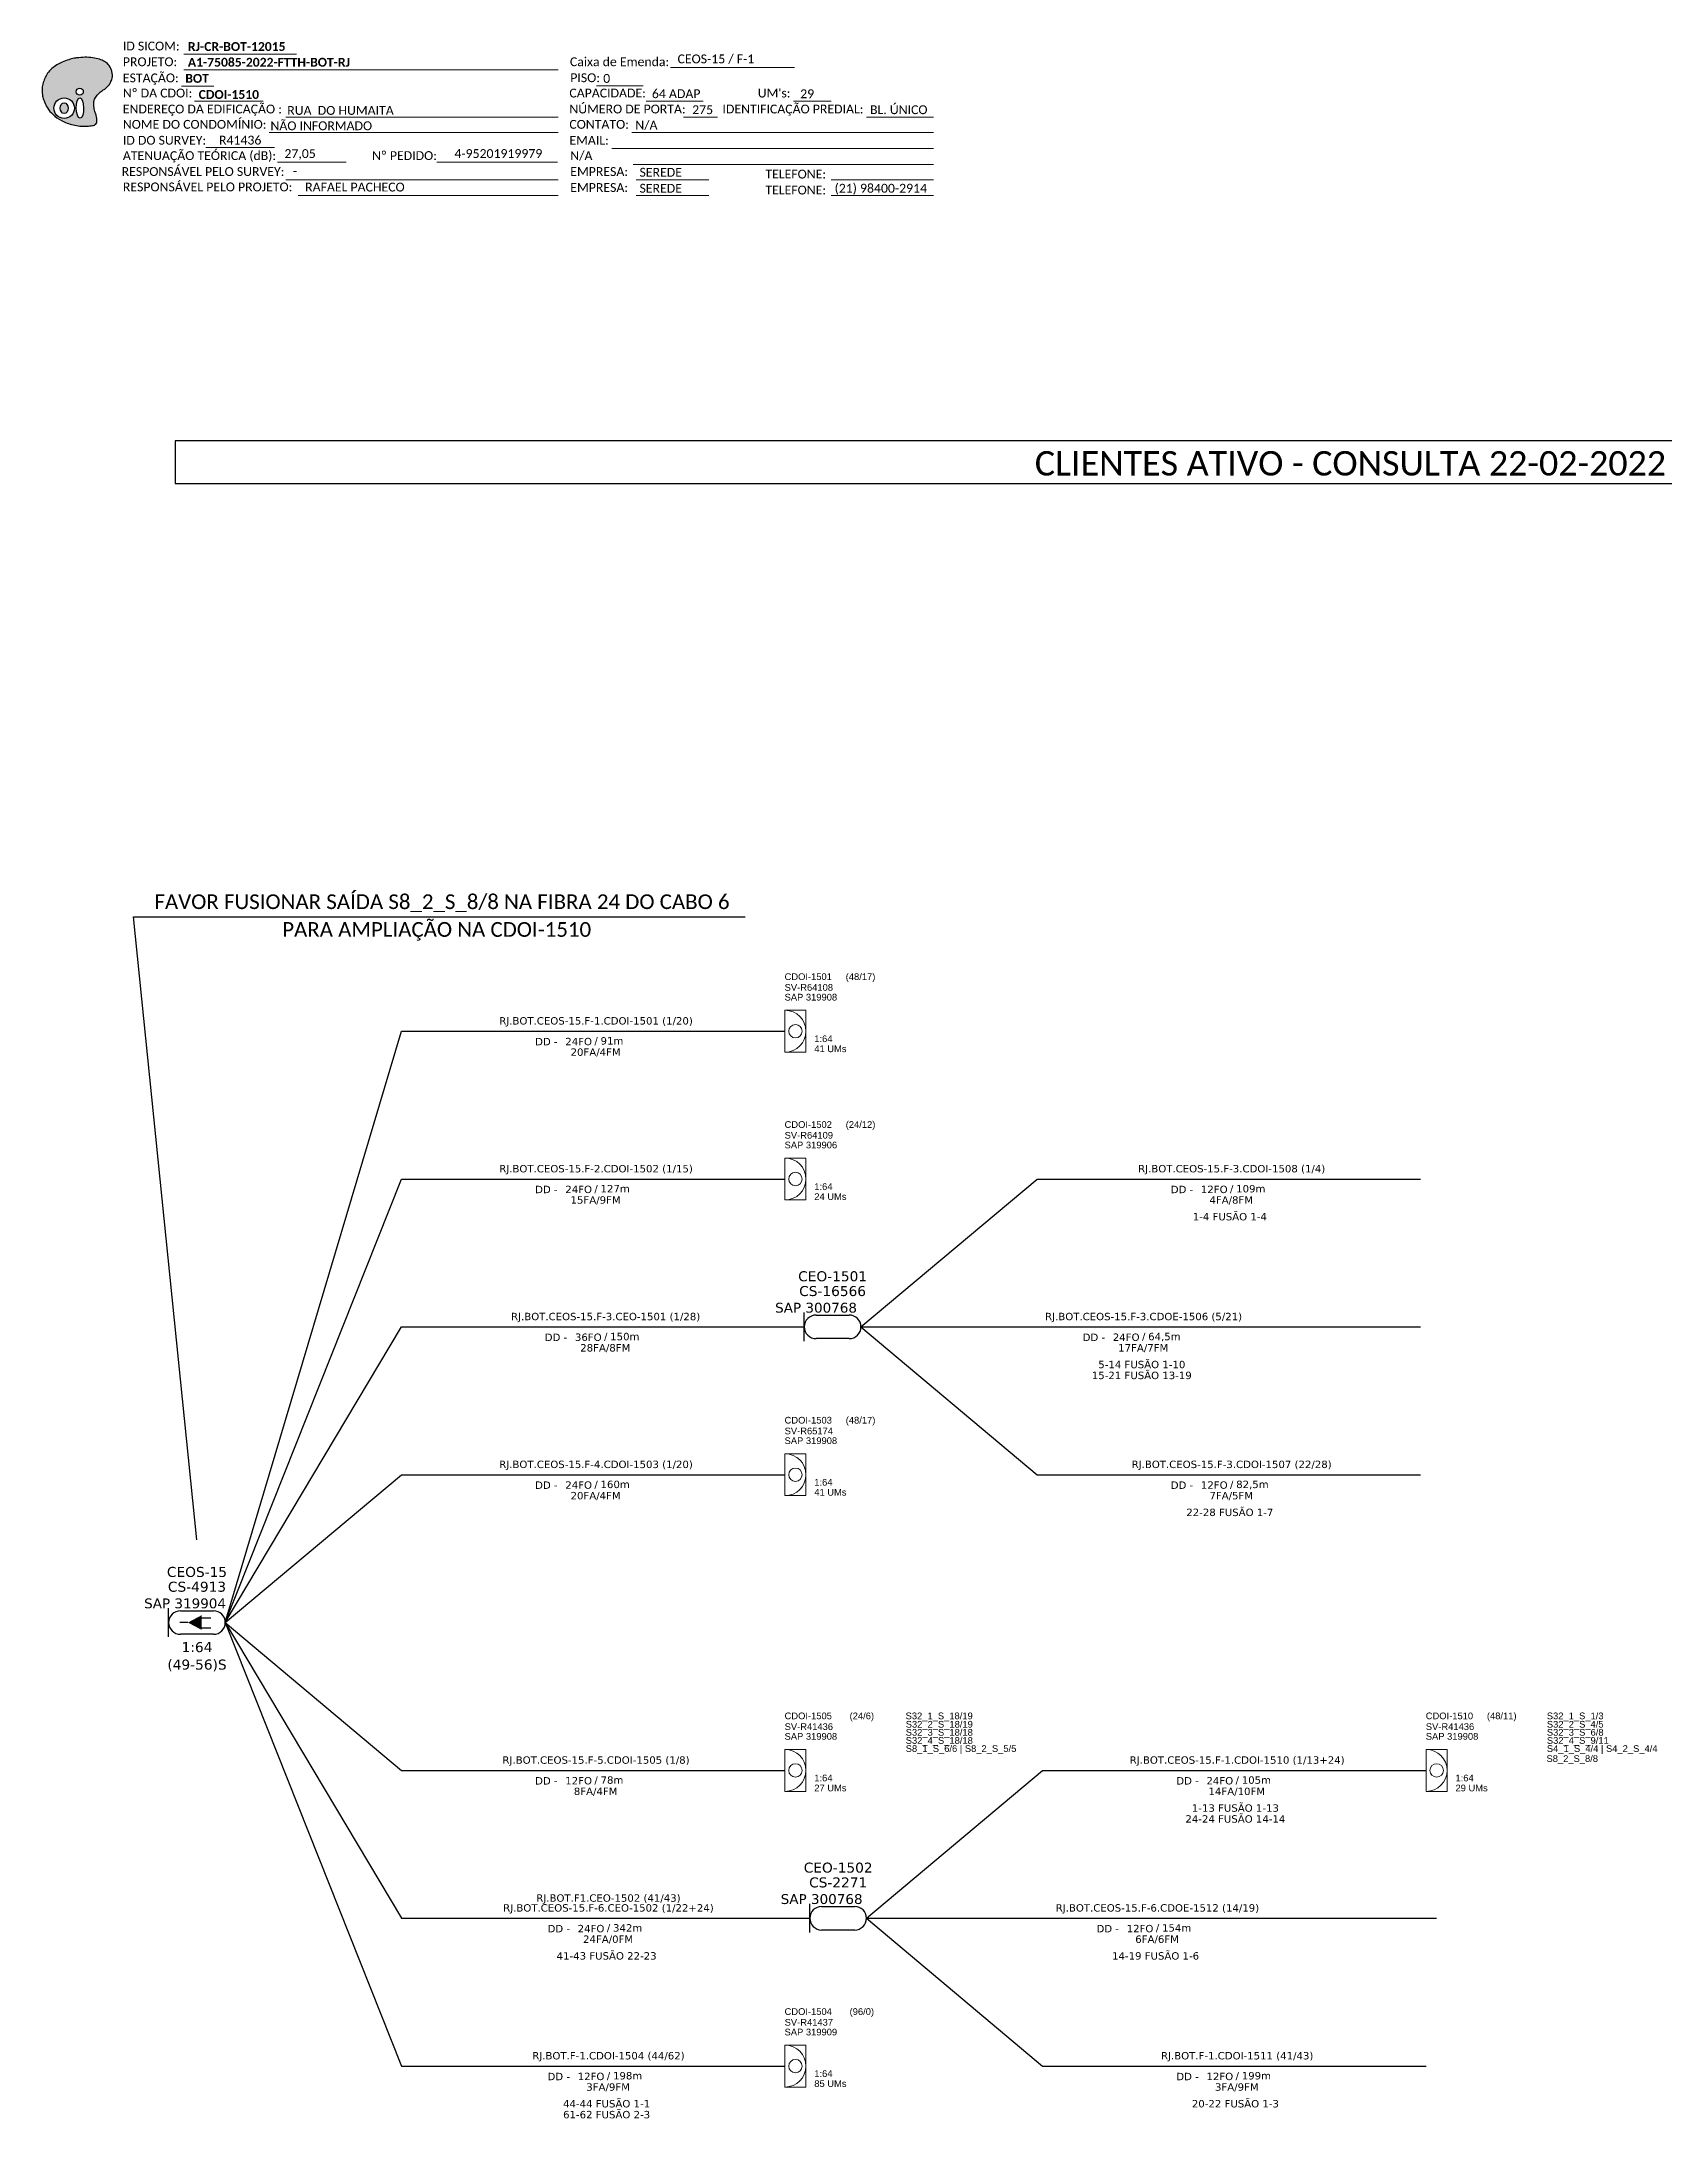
# Model space of a CAD drawing. Header units: millimetres. Extents: x 5322 to 7121, y 2260 to 2854.
# Drawn here: x 6288.8 to 6618.3, y 2421.9 to 2843.3 of the extents above; entities that cross this region are included whole.
import ezdxf
from ezdxf.enums import TextEntityAlignment as Align

# ---------------------------------------------------------------- set-up
doc = ezdxf.new("R2010")
doc.units = ezdxf.units.MM
doc.header["$LTSCALE"] = 0.1
doc.header["$MEASUREMENT"] = 0
for name, color, linetype, lineweight in [("20.0-LEGENDA DOS CDO'S", 1, 'Continuous', 0), ('20.1-CDO_INTERIOR', 1, 'Continuous', 0), ('40.1-ETIQUETAS', 1, 'Continuous', 20)]:
    doc.layers.add(name, color=color, linetype=linetype, lineweight=lineweight)
for name, color, linetype in [('20.4-CEO', 1, 'Continuous'), ('20.4-CEOS', 1, 'Continuous'), ('CD a instalar', 1, 'Continuous'), ('label_cabos', 7, 'Continuous'), ('LAYOUT', 7, 'Continuous')]:
    doc.layers.add(name, color=color, linetype=linetype)
doc.styles.add('ARIAL', font='arial.ttf')
doc.styles.add('siredit', font='verdana.ttf')
doc.styles.get("Standard").update_dxf_attribs({"font": 'arial.ttf'})
doc.styles.add('WMF-Calibri0', font='calibri.ttf')
doc.styles.add('WMF-Calibri1', font='calibrib.ttf')
doc.linetypes.add('FENCELINE1', pattern='A,0.25,-0.1,[133,ltypeshp.shx,S=0.1,R=0,X=-0.1,Y=0],-0.1,1', length=1.45)
doc.dimstyles.get("Standard").update_dxf_attribs({"dimtxt": 0.18, "dimasz": 0.18, "dimexe": 0.18, "dimexo": 0.0625, "dimgap": 0.09, "dimtad": 0, "dimtih": 1, "dimtoh": 1, "dimdec": 4, "dimzin": 0, "dimdsep": 46, "dimtxsty": 'Standard', "dimcen": 0.09, "dimadec": 0, "dimazin": 0, "dimtfac": 1, "dimtdec": 4, "dimtofl": 0, "dimtmove": 0, "dimatfit": 3, "dimfxl": 0, "dimtolj": 1, "dimtzin": 0, "dimarcsym": 0})

msp = doc.modelspace()

# ---------------------------------------------------------------- texts
at = {"color": 7, "lineweight": 0, "style": 'WMF-Calibri0'}
for s, height, p in [('ID SICOM:', 1.793, (6305.32, 2841.54)), ('PROJETO:', 1.793, (6305.32, 2838.35)), ('ESTAÇÃO:', 1.793, (6305.32, 2835.07)), ('Caixa de Emenda:', 1.7927, (6396.08, 2838.35)), ('PISO:', 1.793, (6396.15, 2835.11)), ('Nº DA CDOI:', 1.7927, (6305.32, 2832)), ('CAPACIDADE:', 1.7927, (6395.97, 2832)), ("UM's:", 1.793, (6434.21, 2832)), ('ENDEREÇO DA EDIFICAÇÃO :', 1.7927, (6305.32, 2828.76)), ('NOME DO CONDOMÍNIO:', 1.7927, (6305.32, 2825.65)), ('NÚMERO DE PORTA:', 1.7927, (6395.97, 2828.76)), ('IDENTIFICAÇÃO PREDIAL:', 1.7927, (6427.05, 2828.76)), ('ID DO SURVEY:', 1.7927, (6305.32, 2822.42)), ('CONTATO:', 1.793, (6395.97, 2825.65)), ('EMAIL:', 1.793, (6395.97, 2822.42)), ('ATENUAÇÃO TEÓRICA (dB):', 1.7927, (6305.32, 2819.3)), ('Nº PEDIDO:', 1.793, (6355.91, 2819.31)), ('N/A', 1.793, (6396.15, 2819.3)), ('RESPONSÁVEL PELO SURVEY:', 1.7927, (6305.08, 2816.07)), ('EMPRESA:', 1.793, (6396.15, 2816.07)), ('TELEFONE:', 1.793, (6435.76, 2815.56)), ('RESPONSÁVEL PELO PROJETO:', 1.7927, (6305.32, 2812.95)), ('EMPRESA:', 1.793, (6396.15, 2812.83)), ('TELEFONE:', 1.793, (6435.76, 2812.32))]:
    msp.add_text(s, height=height, dxfattribs=at).set_placement(p)
at = {"color": 7}
for s, height, style, p in [('RJ-CR-BOT-12015', 1.7927, 'WMF-Calibri1', (6318.52, 2841.44)), ('CEOS-15 / F-1', 1.7927, 'WMF-Calibri0', (6417.93, 2838.93)), ('BOT', 1.793, 'WMF-Calibri1', (6318, 2834.98)), ('A1-75085-2022-FTTH-BOT-RJ', 1.7927, 'WMF-Calibri1', (6318.52, 2838.25)), ('0', 1.79, 'WMF-Calibri0', (6402.84, 2834.97)), ('64 ADAP', 1.793, 'WMF-Calibri0', (6412.72, 2831.87)), ('29', 1.793, 'WMF-Calibri0', (6442.83, 2831.85)), ('RUA  DO HUMAITA', 1.7927, 'WMF-Calibri0', (6338.7, 2828.48)), ('275', 1.793, 'WMF-Calibri0', (6420.9, 2828.62)), ('BL. ÚNICO', 1.793, 'WMF-Calibri0', (6457, 2828.62)), ('R41436', 1.793, 'WMF-Calibri0', (6324.84, 2822.45)), ('NÃO INFORMADO', 1.7927, 'WMF-Calibri0', (6335.29, 2825.36)), ('N/A', 1.793, 'WMF-Calibri0', (6409.36, 2825.5)), ('27,05', 1.793, 'WMF-Calibri0', (6338.12, 2819.71)), ('4-95201919979', 1.7927, 'WMF-Calibri0', (6372.63, 2819.72)), ('-', 1.79, 'WMF-Calibri0', (6339.84, 2816.16)), ('SEREDE', 1.793, 'WMF-Calibri0', (6410.21, 2815.92)), ('RAFAEL PACHECO', 1.7927, 'WMF-Calibri0', (6342.33, 2812.92)), ('SEREDE', 1.793, 'WMF-Calibri0', (6410.21, 2812.68)), ('(21) 98400-2914', 1.7927, 'WMF-Calibri0', (6449.82, 2812.68))]:
    msp.add_text(s, height=height, dxfattribs=dict(at, style=style)).set_placement(p)
at = {"color": 7, "style": 'WMF-Calibri1'}
msp.add_text('CDOI-1510', height=1.793, dxfattribs=at).set_placement((6326.84, 2831.71), align=Align.CENTER)
at = {"color": 0, "style": 'WMF-Calibri0'}
msp.add_text('CLIENTES ATIVO - CONSULTA 22-02-2022', height=4.9451, dxfattribs=at).set_placement((6490.46, 2755.29))
at = {"color": 1, "style": 'WMF-Calibri0'}
for s, p in [('FAVOR FUSIONAR SAÍDA S8_2_S_8/8 NA FIBRA 24 DO CABO 6 ', (6311.73, 2667.31)), ('PARA AMPLIAÇÃO NA CDOI-1510', (6337.67, 2661.68))]:
    msp.add_text(s, height=2.9829, dxfattribs=at).set_placement(p)
at = {"layer": "20.0-LEGENDA DOS CDO'S", "color": 1, "style": 'ARIAL'}
msp.add_attdef('S8_2_S_8/8', (6594.34, 2494.24), 'SW_X_O_Y/Z', height=1.36, dxfattribs=at)

# ---------------------------------------------------------------- blocks, each defined once
blk = doc.blocks.new('CDO_INTERIOR_TROCA')
at = {"layer": '20.1-CDO_INTERIOR', "color": 0, "lineweight": 18}
blk.add_lwpolyline([(4.25, -4.25), (4.25, 4.25), (0, 4.25), (0, -4.25)], close=True, dxfattribs=at)
blk.add_circle((2.13, 0), 1.36, dxfattribs=at)
blk.add_arc((0, 0), 4.25, 270, 90, dxfattribs=at)
at = {"layer": "20.0-LEGENDA DOS CDO'S", "color": 0, "style": 'ARIAL'}
for tag, p in [('CDO_N', (-0.08, 10.38)), ('SURVEY', (-0.08, 8.2)), ('SPLITER_1', (24.48, 10.38)), ('SPLITER_2', (24.5, 8.68)), ('SAP_ANTIGO', (-0.08, 6.23)), ('/_SAP_NOVO', (12.37, 6.23)), ('SPLITER_3', (24.5, 7.04)), ('SPLITER_4', (24.5, 5.4)), ('SPLITER_5', (24.5, 3.75)), ('1:XX', (5.94, -2.22)), ('UMS', (5.94, -4.24))]:
    blk.add_attdef(tag, p, '', height=1.36, dxfattribs=at)
blk.add_attdef('FIBRAS_UTILIZADAS', text='', height=1.36, dxfattribs=at).set_placement((15.34, 10.38), align=Align.CENTER)
blk = doc.blocks.new('CEO_UN')
at = {"layer": '20.4-CEO', "color": 0}
for p, q in [((-9.11, 2.39), (-2.39, 2.39)), ((-2.39, -2.39), (-9.11, -2.39))]:
    blk.add_line(p, q, dxfattribs=at)
blk.add_lwpolyline([(-11.5, -2.89), (-11.5, 2.89)], dxfattribs=at)
for centre, start, end in [((-9.11, 0), 90, 270), ((-2.39, 0), 270, 90)]:
    blk.add_arc(centre, 2.39, start, end, dxfattribs=at)
at = {"layer": '20.4-CEO', "color": 0, "style": 'siredit'}
for tag, height, p in [('NOME?', 2.03, (-5.75, 10.27)), ('TIPO?', 2, (-9.11, 3.89)), ('LOCAL?', 2.03, (-5.75, 7.27))]:
    blk.add_attdef(tag, text='', height=height, dxfattribs=at).set_placement(p, align=Align.MIDDLE_CENTER)
blk.add_attdef('FIBRAS_RESERVA', text='', height=2.03, dxfattribs=at).set_placement((-5.75, -3.97), align=Align.TOP_CENTER)
blk = doc.blocks.new('CEOS_UN_SC')
at = {"layer": '20.4-CEOS', "color": 0}
for p, q in [((-9.11, 2.39), (-2.39, 2.39)), ((-2.39, -2.39), (-9.11, -2.39))]:
    blk.add_line(p, q, dxfattribs=at)
for points in [[(-11.5, -2.89), (-11.5, 2.89)], [(-7.6, 0), (-9.22, 0)], [(-4.96, 0.95), (-2.92, 0.95)], [(-4.96, -1.04), (-2.92, -1.04)]]:
    blk.add_lwpolyline(points, dxfattribs=at)
blk.add_lwpolyline([(-7.6, 0, 0, 2.95, 0), (-4.83, 0, 2.95, 2.95, 0)], format="xyseb", dxfattribs=at)
for centre, start, end in [((-9.11, 0), 90, 270), ((-2.39, 0), 270, 90)]:
    blk.add_arc(centre, 2.39, start, end, dxfattribs=at)
at = {"layer": '20.4-CEOS', "color": 7, "style": 'siredit'}
for tag, height, p in [('NOME?', 2.03, (-5.75, 10.27)), ('TIPO?', 2, (-8.17, 3.89)), ('LOCAL?', 2.03, (-5.75, 7.27))]:
    blk.add_attdef(tag, text='', height=height, dxfattribs=at).set_placement(p, align=Align.MIDDLE_CENTER)
for tag, p in [('RACIO_SPLITAGEM', (-5.75, -3.97)), ('FIBRAS_RESERVA', (-5.75, -7.51))]:
    blk.add_attdef(tag, text='', height=2.03, dxfattribs=at).set_placement(p, align=Align.TOP_CENTER)
blk = doc.blocks.new('ETIQUETA_RS5F')
at = {"layer": '40.1-ETIQUETAS', "color": 0, "style": 'siredit'}
blk.add_text('/', height=1.5, dxfattribs=at).set_placement((1.55, -1.95), align=Align.MIDDLE_RIGHT)
for tag, p in [('ETIQUETA_R_PRIMARIA', (1.18, 4.1)), ('ETIQUETA_R_SECUNDARIA', (1.18, 2.1)), ('F_ATIVAS/F_MORTAS', (1.11, -4.24))]:
    blk.add_attdef(tag, text='', height=1.5, dxfattribs=at).set_placement(p, align=Align.MIDDLE_CENTER)
for tag, p in [('TIPO_CABO', (-6.62, -2.12)), ('CAP_CABO', (0.37, -2.09))]:
    blk.add_attdef(tag, text='', height=1.5, dxfattribs=at).set_placement(p, align=Align.MIDDLE_RIGHT)
blk.add_attdef('METROS', text='', height=1.5, dxfattribs=at).set_placement((2.11, -1.95), align=Align.MIDDLE_LEFT)
for tag, p in [('FUSÃO_1', (0.82, -8.39)), ('FUSÃO_2', (0.82, -10.6)), ('FUSÃO_3', (0.82, -12.93)), ('FUSÃO_4', (0.82, -15.14)), ('FUSÃO_5', (0.82, -17.16))]:
    blk.add_attdef(tag, text='', height=1.5, dxfattribs=at).set_placement(p, align=Align.CENTER)
blk = doc.blocks.new('OI')
h = blk.add_hatch(color=40)
edge = h.paths.add_edge_path()
edge.add_spline(control_points=[(4.35, -0.67), (3.92, -0.99), (3.26, -1.5), (2.81, -2.59), (2.9, -3.5), (3.06, -4.27), (3.31, -4.85), (3.37, -5.39), (3.4, -5.88), (3.2, -6.4), (2.54, -6.61), (1.65, -6.63), (0.55, -6.67), (-0.56, -6.42), (-1.61, -6.14), (-2.77, -5.61), (-3.92, -4.77), (-4.89, -3.7), (-5.34, -2.65), (-5.6, -1.94), (-5.85, -0.96), (-5.71, 0.47), (-5.1, 2.02), (-4.14, 3.02), (-3.3, 3.61), (-2.37, 4.16), (-1.36, 4.44), (-0.56, 4.7), (0.79, 4.85), (2.24, 4.97), (3.79, 4.57), (4.67, 4.21), (5.44, 3.65), (5.76, 2.99), (6.03, 2.21), (6.01, 1.46), (5.72, 0.64), (5.31, 0.08), (4.88, -0.38), (4.51, -0.55), (4.35, -0.67)], knot_values=[0, 0, 0, 0, 1.60434, 2.417191, 3.427595, 4.282808, 4.776746, 5.304182, 5.888771, 6.258406, 6.858137, 7.79129, 8.986195, 10.124242, 11.187857, 12.242908, 13.953784, 15.414161, 16.515391, 17.349188, 17.675853, 19.552021, 21.515531, 22.568638, 23.63245, 24.621084, 25.782718, 26.745347, 27.142653, 29.870543, 31.004649, 31.921532, 32.709589, 33.801391, 34.042471, 35.192333, 35.971461, 36.628871, 37.254359, 37.836911, 37.836911, 37.836911, 37.836911], degree=3, periodic=0)
h.paths.add_polyline_path([(1.13, -0.87, -1), (-0.04, -0.87, -1)], flags=16)
edge = h.paths.add_edge_path(flags=16)
edge.add_ellipse((0.56, -3.59), major_axis=(-0.02, 1.71), ratio=0.361305, start_angle=0, end_angle=360)
h.paths.add_polyline_path([(-0.36, -3.62, -1), (-3.8, -3.62, -1)], flags=16)
edge = h.paths.add_edge_path(flags=0)
edge.add_ellipse((-2.08, -3.62), major_axis=(0, 0.885), ratio=0.758294, start_angle=0, end_angle=360)
at = {"color": 40}
for centre, radius in [((-2.08, -3.62), 1.72), ((0.54, -0.87), 0.587)]:
    blk.add_circle(centre, radius, dxfattribs=at)
blk.add_ellipse((-2.08, -3.62), major_axis=(0, 0.885), ratio=0.758294, start_param=-3.141592653589792, end_param=3.141592653589792, dxfattribs=at)
blk.add_ellipse((0.56, -3.59), major_axis=(-0.02, 1.71), ratio=0.361305, dxfattribs=at)
at = {"color": 40, "start_tangent": (-0.800898, -0.598801), "end_tangent": (-0.800898, -0.598801)}
blk.add_spline([(4.35, -0.67), (3.2, -1.78), (2.9, -2.54), (2.92, -3.55), (3.12, -4.38), (3.28, -4.85), (3.37, -5.37), (3.35, -5.95), (3.2, -6.29), (2.66, -6.55), (1.73, -6.63), (0.54, -6.62), (-0.58, -6.41), (-1.6, -6.11), (-2.56, -5.67), (-3.95, -4.67), (-4.89, -3.56), (-5.37, -2.56), (-5.64, -1.78), (-5.72, -1.46), (-5.63, 0.42), (-4.84, 2.22), (-4.13, 2.99), (-3.27, 3.62), (-2.4, 4.09), (-1.3, 4.47), (-0.37, 4.72), (0.02, 4.77), (2.75, 4.8), (3.85, 4.53), (4.69, 4.16), (5.31, 3.68), (5.85, 2.73), (5.93, 2.5), (5.94, 1.35), (5.67, 0.62), (5.29, 0.08), (4.84, -0.36), (4.35, -0.67)], degree=3, dxfattribs=at)

# ---------------------------------------------------------------- linework, layer by layer
at = {"color": 7, "lineweight": 0}
for points in [[(6317.72, 2840.79), (6340.54, 2840.79)], [(6317.72, 2837.6), (6393.7, 2837.6)], [(6416.53, 2838.09), (6441.67, 2838.09)], [(6317.21, 2834.32), (6323.76, 2834.32)], [(6401.49, 2834.37), (6410.97, 2834.37)], [(6319.87, 2831.25), (6333.81, 2831.25)], [(6338.44, 2828.02), (6393.7, 2828.02)], [(6411.54, 2831.25), (6423.16, 2831.25)], [(6419.13, 2828.02), (6426.07, 2828.02)], [(6441.48, 2831.25), (6449.15, 2831.25)], [(6456.3, 2828.02), (6469.86, 2828.02)], [(6335.03, 2824.9), (6393.7, 2824.9)], [(6408.66, 2824.9), (6469.88, 2824.9)], [(6322.19, 2821.84), (6336.13, 2821.84)], [(6404.62, 2821.67), (6469.88, 2821.67)], [(6336.72, 2818.87), (6350.67, 2818.87)], [(6338.44, 2815.32), (6393.7, 2815.32)], [(6369.06, 2818.88), (6393.55, 2818.88)], [(6408.9, 2818.43), (6469.88, 2818.43)], [(6409.51, 2815.32), (6424.31, 2815.32)], [(6449.11, 2815.32), (6469.88, 2815.32)], [(6340.93, 2812.08), (6393.7, 2812.08)], [(6409.51, 2812.08), (6424.31, 2812.08)], [(6449.11, 2812.08), (6469.88, 2812.08)]]:
    msp.add_lwpolyline(points, dxfattribs=at)
at = {"layer": 'CD a instalar', "color": 0, "linetype": 'Continuous'}
for points in [[(6326.12, 2522.53), (6361.87, 2642.53), (6439.74, 2642.53)], [(6326.12, 2522.53), (6361.87, 2612.53), (6439.74, 2612.53)], [(6455.16, 2582.53), (6490.91, 2612.53), (6568.79, 2612.53)], [(6326.12, 2522.53), (6361.87, 2582.53), (6443.66, 2582.53)], [(6455.16, 2582.53), (6490.91, 2552.53), (6568.79, 2552.53)], [(6326.12, 2522.53), (6361.87, 2552.53), (6439.74, 2552.53)], [(6326.12, 2522.53), (6361.87, 2492.53), (6439.74, 2492.53)], [(6326.12, 2522.53), (6361.87, 2432.53), (6439.74, 2432.53)], [(6456.29, 2462.53), (6492.04, 2432.53), (6569.91, 2432.53)]]:
    msp.add_lwpolyline(points, dxfattribs=at)
at = {"layer": 'CD a instalar', "color": 5, "linetype": 'Continuous'}
msp.add_lwpolyline([(6326.12, 2522.53), (6361.87, 2462.53), (6444.79, 2462.53)], dxfattribs=at)
at = {"layer": 'label_cabos'}
msp.add_lwpolyline([(6315.96, 2753.65), (6787.48, 2753.65), (6787.48, 2762.31), (6315.96, 2762.31)], close=True, dxfattribs=at)
at = {"layer": 'LAYOUT', "color": 0, "linetype": 'FENCELINE1', "ltscale": 0.05}
for points in [[(6455.16, 2582.53), (6455.16, 2582.53), (6568.79, 2582.53)], [(6456.29, 2462.53), (6456.29, 2462.53), (6572.04, 2462.53)]]:
    msp.add_lwpolyline(points, dxfattribs=at)
at = {"layer": 'LAYOUT', "color": 5, "linetype": 'FENCELINE1', "ltscale": 0.05}
msp.add_lwpolyline([(6456.29, 2462.53), (6492.04, 2492.53), (6569.91, 2492.53)], dxfattribs=at)

# ---------------------------------------------------------------- block references
at = {"color": 7, "xscale": 1.213923925195771, "yscale": 1.21392392553389, "zscale": 1.213923925163967, "rotation": 0.1532895858424416}
msp.add_blockref('OI', (6295.92, 2834.23), dxfattribs=at)
at = {"color": 0}
ref = msp.add_blockref('CDO_INTERIOR_TROCA', (6439.74, 2642.53), dxfattribs=at)
ref.add_attrib('CDO_N', 'CDOI-1501', (6439.66, 2652.91), dxfattribs={"layer": "20.0-LEGENDA DOS CDO'S", "color": 0, "height": 1.36, "style": 'ARIAL'})
ref.add_attrib('FIBRAS_UTILIZADAS', '(48/17)', dxfattribs={"layer": "20.0-LEGENDA DOS CDO'S", "color": 0, "height": 1.36, "style": 'ARIAL'}).set_placement((6455.08, 2652.91), align=Align.CENTER)
ref.add_attrib('SURVEY', 'SV-R64108', (6439.67, 2650.73), dxfattribs={"layer": "20.0-LEGENDA DOS CDO'S", "color": 0, "height": 1.36, "style": 'ARIAL'})
ref.add_attrib('SAP_ANTIGO', 'SAP 319908', (6439.66, 2648.75), dxfattribs={"layer": "20.0-LEGENDA DOS CDO'S", "color": 0, "height": 1.36, "style": 'ARIAL'})
ref.add_attrib('1:XX', '1:64', (6445.69, 2640.31), dxfattribs={"layer": "20.0-LEGENDA DOS CDO'S", "color": 0, "height": 1.36, "style": 'ARIAL'})
ref.add_attrib('UMS', '41 UMs', (6445.69, 2638.28), dxfattribs={"layer": "20.0-LEGENDA DOS CDO'S", "color": 0, "height": 1.36, "style": 'ARIAL'})
ref = msp.add_blockref('CDO_INTERIOR_TROCA', (6439.74, 2612.53), dxfattribs=at)
ref.add_attrib('CDO_N', 'CDOI-1502', (6439.66, 2622.91), dxfattribs={"layer": "20.0-LEGENDA DOS CDO'S", "color": 0, "height": 1.36, "style": 'ARIAL'})
ref.add_attrib('FIBRAS_UTILIZADAS', '(24/12)', dxfattribs={"layer": "20.0-LEGENDA DOS CDO'S", "color": 0, "height": 1.36, "style": 'ARIAL'}).set_placement((6455.08, 2622.91), align=Align.CENTER)
ref.add_attrib('SURVEY', 'SV-R64109', (6439.67, 2620.73), dxfattribs={"layer": "20.0-LEGENDA DOS CDO'S", "color": 0, "height": 1.36, "style": 'ARIAL'})
ref.add_attrib('SAP_ANTIGO', 'SAP 319906', (6439.66, 2618.75), dxfattribs={"layer": "20.0-LEGENDA DOS CDO'S", "color": 0, "height": 1.36, "style": 'ARIAL'})
ref.add_attrib('1:XX', '1:64', (6445.69, 2610.31), dxfattribs={"layer": "20.0-LEGENDA DOS CDO'S", "color": 0, "height": 1.36, "style": 'ARIAL'})
ref.add_attrib('UMS', '24 UMs', (6445.69, 2608.28), dxfattribs={"layer": "20.0-LEGENDA DOS CDO'S", "color": 0, "height": 1.36, "style": 'ARIAL'})
ref = msp.add_blockref('CDO_INTERIOR_TROCA', (6439.74, 2552.53), dxfattribs=at)
ref.add_attrib('CDO_N', 'CDOI-1503', (6439.66, 2562.91), dxfattribs={"layer": "20.0-LEGENDA DOS CDO'S", "color": 0, "height": 1.36, "style": 'ARIAL'})
ref.add_attrib('FIBRAS_UTILIZADAS', '(48/17)', dxfattribs={"layer": "20.0-LEGENDA DOS CDO'S", "color": 0, "height": 1.36, "style": 'ARIAL'}).set_placement((6455.08, 2562.91), align=Align.CENTER)
ref.add_attrib('SURVEY', 'SV-R65174', (6439.67, 2560.73), dxfattribs={"layer": "20.0-LEGENDA DOS CDO'S", "color": 0, "height": 1.36, "style": 'ARIAL'})
ref.add_attrib('SAP_ANTIGO', 'SAP 319908', (6439.66, 2558.75), dxfattribs={"layer": "20.0-LEGENDA DOS CDO'S", "color": 0, "height": 1.36, "style": 'ARIAL'})
ref.add_attrib('1:XX', '1:64', (6445.69, 2550.31), dxfattribs={"layer": "20.0-LEGENDA DOS CDO'S", "color": 0, "height": 1.36, "style": 'ARIAL'})
ref.add_attrib('UMS', '41 UMs', (6445.69, 2548.28), dxfattribs={"layer": "20.0-LEGENDA DOS CDO'S", "color": 0, "height": 1.36, "style": 'ARIAL'})
ref = msp.add_blockref('CDO_INTERIOR_TROCA', (6439.74, 2492.53), dxfattribs=at)
ref.add_attrib('CDO_N', 'CDOI-1505', (6439.66, 2502.91), dxfattribs={"layer": "20.0-LEGENDA DOS CDO'S", "color": 0, "height": 1.36, "style": 'ARIAL'})
ref.add_attrib('FIBRAS_UTILIZADAS', ' (24/6)', dxfattribs={"layer": "20.0-LEGENDA DOS CDO'S", "color": 0, "height": 1.36, "style": 'ARIAL'}).set_placement((6455.08, 2502.91), align=Align.CENTER)
ref.add_attrib('SURVEY', 'SV-R41436', (6439.67, 2500.73), dxfattribs={"layer": "20.0-LEGENDA DOS CDO'S", "color": 0, "height": 1.36, "style": 'ARIAL'})
ref.add_attrib('SAP_ANTIGO', 'SAP 319908', (6439.66, 2498.75), dxfattribs={"layer": "20.0-LEGENDA DOS CDO'S", "color": 0, "height": 1.36, "style": 'ARIAL'})
ref.add_attrib('1:XX', '1:64', (6445.69, 2490.31), dxfattribs={"layer": "20.0-LEGENDA DOS CDO'S", "color": 0, "height": 1.36, "style": 'ARIAL'})
ref.add_attrib('UMS', '27 UMs', (6445.69, 2488.29), dxfattribs={"layer": "20.0-LEGENDA DOS CDO'S", "color": 0, "height": 1.36, "style": 'ARIAL'})
ref.add_attrib('SPLITER_1', 'S32_1_S_18/19', (6464.23, 2502.91), dxfattribs={"layer": "20.0-LEGENDA DOS CDO'S", "color": 0, "height": 1.3603, "style": 'ARIAL'})
ref.add_attrib('SPLITER_2', 'S32_2_S_18/19', (6464.25, 2501.21), dxfattribs={"layer": "20.0-LEGENDA DOS CDO'S", "color": 0, "height": 1.3603, "style": 'ARIAL'})
ref.add_attrib('SPLITER_3', 'S32_3_S_18/18', (6464.25, 2499.57), dxfattribs={"layer": "20.0-LEGENDA DOS CDO'S", "color": 0, "height": 1.3603, "style": 'ARIAL'})
ref.add_attrib('SPLITER_4', 'S32_4_S_18/18', (6464.25, 2497.92), dxfattribs={"layer": "20.0-LEGENDA DOS CDO'S", "color": 0, "height": 1.3603, "style": 'ARIAL'})
ref.add_attrib('SPLITER_5', 'S8_1_S_6/6 | S8_2_S_5/5', (6464.25, 2496.28), dxfattribs={"layer": "20.0-LEGENDA DOS CDO'S", "color": 0, "height": 1.3603, "style": 'ARIAL'})
at = {"color": 5}
ref = msp.add_blockref('CDO_INTERIOR_TROCA', (6569.91, 2492.53), dxfattribs=at)
ref.add_attrib('CDO_N', 'CDOI-1510', (6569.83, 2502.91), dxfattribs={"layer": "20.0-LEGENDA DOS CDO'S", "color": 0, "height": 1.36, "style": 'ARIAL'})
ref.add_attrib('FIBRAS_UTILIZADAS', '(48/11)', dxfattribs={"layer": "20.0-LEGENDA DOS CDO'S", "color": 0, "height": 1.36, "style": 'ARIAL'}).set_placement((6585.25, 2502.91), align=Align.CENTER)
ref.add_attrib('SURVEY', 'SV-R41436', (6569.84, 2500.73), dxfattribs={"layer": "20.0-LEGENDA DOS CDO'S", "color": 0, "height": 1.36, "style": 'ARIAL'})
ref.add_attrib('SAP_ANTIGO', 'SAP 319908', (6569.83, 2498.75), dxfattribs={"layer": "20.0-LEGENDA DOS CDO'S", "color": 0, "height": 1.36, "style": 'ARIAL'})
ref.add_attrib('1:XX', '1:64', (6575.86, 2490.31), dxfattribs={"layer": "20.0-LEGENDA DOS CDO'S", "color": 0, "height": 1.36, "style": 'ARIAL'})
ref.add_attrib('UMS', '29 UMs', (6575.86, 2488.28), dxfattribs={"layer": "20.0-LEGENDA DOS CDO'S", "height": 1.36, "style": 'ARIAL'})
ref.add_attrib('SPLITER_1', 'S32_1_S_1/3', (6594.4, 2502.91), dxfattribs={"layer": "20.0-LEGENDA DOS CDO'S", "color": 0, "height": 1.3603, "style": 'ARIAL'})
ref.add_attrib('SPLITER_2', 'S32_2_S_4/5', (6594.41, 2501.21), dxfattribs={"layer": "20.0-LEGENDA DOS CDO'S", "color": 0, "height": 1.3603, "style": 'ARIAL'})
ref.add_attrib('SPLITER_3', 'S32_3_S_6/8', (6594.41, 2499.57), dxfattribs={"layer": "20.0-LEGENDA DOS CDO'S", "color": 0, "height": 1.3603, "style": 'ARIAL'})
ref.add_attrib('SPLITER_4', 'S32_4_S_9/11', (6594.41, 2497.92), dxfattribs={"layer": "20.0-LEGENDA DOS CDO'S", "color": 0, "height": 1.3603, "style": 'ARIAL'})
ref.add_attrib('SPLITER_5', 'S4_1_S_4/4 | S4_2_S_4/4', (6594.41, 2496.28), dxfattribs={"layer": "20.0-LEGENDA DOS CDO'S", "color": 0, "height": 1.3603, "style": 'ARIAL'})
at = {"color": 0}
ref = msp.add_blockref('CDO_INTERIOR_TROCA', (6439.74, 2432.53), dxfattribs=at)
ref.add_attrib('CDO_N', 'CDOI-1504', (6439.66, 2442.91), dxfattribs={"layer": "20.0-LEGENDA DOS CDO'S", "color": 0, "height": 1.36, "style": 'ARIAL'})
ref.add_attrib('FIBRAS_UTILIZADAS', ' (96/0)', dxfattribs={"layer": "20.0-LEGENDA DOS CDO'S", "color": 0, "height": 1.36, "style": 'ARIAL'}).set_placement((6455.08, 2442.91), align=Align.CENTER)
ref.add_attrib('SURVEY', 'SV-R41437', (6439.67, 2440.73), dxfattribs={"layer": "20.0-LEGENDA DOS CDO'S", "color": 0, "height": 1.36, "style": 'ARIAL'})
ref.add_attrib('SAP_ANTIGO', 'SAP 319909', (6439.66, 2438.75), dxfattribs={"layer": "20.0-LEGENDA DOS CDO'S", "color": 0, "height": 1.36, "style": 'ARIAL'})
ref.add_attrib('1:XX', '1:64', (6445.69, 2430.31), dxfattribs={"layer": "20.0-LEGENDA DOS CDO'S", "color": 0, "height": 1.36, "style": 'ARIAL'})
ref.add_attrib('UMS', '85 UMs', (6445.69, 2428.29), dxfattribs={"layer": "20.0-LEGENDA DOS CDO'S", "color": 0, "height": 1.36, "style": 'ARIAL'})
at = {"layer": '20.4-CEO', "color": 0}
ref = msp.add_blockref('CEO_UN', (6455.16, 2582.53), dxfattribs=at)
ref.add_attrib('NOME?', 'CEO-1501', dxfattribs={"color": 0, "height": 2.028, "style": 'siredit'}).set_placement((6449.41, 2592.8), align=Align.MIDDLE_CENTER)
ref.add_attrib('LOCAL?', 'CS-16566', dxfattribs={"color": 0, "height": 2.028, "style": 'siredit'}).set_placement((6449.41, 2589.8), align=Align.MIDDLE_CENTER)
ref.add_attrib('TIPO?', 'SAP 300768', dxfattribs={"color": 0, "height": 2, "style": 'siredit'}).set_placement((6446.05, 2586.42), align=Align.MIDDLE_CENTER)
at = {"layer": '20.4-CEO', "color": 5}
ref = msp.add_blockref('CEO_UN', (6456.29, 2462.53), dxfattribs=at)
ref.add_attrib('NOME?', 'CEO-1502', dxfattribs={"color": 0, "height": 2.028, "style": 'siredit'}).set_placement((6450.54, 2472.8), align=Align.MIDDLE_CENTER)
ref.add_attrib('LOCAL?', 'CS-2271', dxfattribs={"color": 0, "height": 2.028, "style": 'siredit'}).set_placement((6450.54, 2469.8), align=Align.MIDDLE_CENTER)
ref.add_attrib('TIPO?', 'SAP 300768', dxfattribs={"color": 0, "height": 2, "style": 'siredit'}).set_placement((6447.18, 2466.42), align=Align.MIDDLE_CENTER)
at = {"layer": '20.4-CEOS', "color": 5}
msp.add_blockref('CEOS_UN_SC', (6326.12, 2522.53), dxfattribs=at).add_auto_attribs({'NOME?': 'CEOS-15', 'LOCAL?': 'CS-4913', 'TIPO?': 'SAP 319904', 'RACIO_SPLITAGEM': '1:64', 'FIBRAS_RESERVA': '(49-56)S'})
at = {"layer": '40.1-ETIQUETAS', "color": 0}
ref = msp.add_blockref('ETIQUETA_RS5F', (6400.19, 2642.53), dxfattribs=at)
ref.add_attrib('ETIQUETA_R_SECUNDARIA', 'RJ.BOT.CEOS-15.F-1.CDOI-1501 (1/20)', dxfattribs={"color": 0, "height": 1.5, "style": 'siredit'}).set_placement((6401.38, 2644.63), align=Align.MIDDLE_CENTER)
ref.add_attrib('TIPO_CABO', 'DD -', dxfattribs={"color": 0, "height": 1.5, "style": 'siredit'}).set_placement((6393.58, 2640.41), align=Align.MIDDLE_RIGHT)
ref.add_attrib('CAP_CABO', '24FO', dxfattribs={"color": 0, "height": 1.5, "style": 'siredit'}).set_placement((6400.56, 2640.43), align=Align.MIDDLE_RIGHT)
ref.add_attrib('METROS', '91m', dxfattribs={"color": 0, "height": 1.5, "style": 'siredit'}).set_placement((6402.3, 2640.57), align=Align.MIDDLE_LEFT)
ref.add_attrib('F_ATIVAS/F_MORTAS', '20FA/4FM', dxfattribs={"color": 0, "height": 1.5, "style": 'siredit'}).set_placement((6401.3, 2638.28), align=Align.MIDDLE_CENTER)
ref = msp.add_blockref('ETIQUETA_RS5F', (6400.19, 2612.53), dxfattribs=at)
ref.add_attrib('ETIQUETA_R_SECUNDARIA', 'RJ.BOT.CEOS-15.F-2.CDOI-1502 (1/15)', dxfattribs={"color": 0, "height": 1.5, "style": 'siredit'}).set_placement((6401.38, 2614.63), align=Align.MIDDLE_CENTER)
ref.add_attrib('TIPO_CABO', 'DD -', dxfattribs={"color": 0, "height": 1.5, "style": 'siredit'}).set_placement((6393.58, 2610.41), align=Align.MIDDLE_RIGHT)
ref.add_attrib('CAP_CABO', '24FO', dxfattribs={"color": 0, "height": 1.5, "style": 'siredit'}).set_placement((6400.56, 2610.43), align=Align.MIDDLE_RIGHT)
ref.add_attrib('METROS', '127m', dxfattribs={"color": 0, "height": 1.5, "style": 'siredit'}).set_placement((6402.3, 2610.57), align=Align.MIDDLE_LEFT)
ref.add_attrib('F_ATIVAS/F_MORTAS', '15FA/9FM', dxfattribs={"color": 0, "height": 1.5, "style": 'siredit'}).set_placement((6401.3, 2608.28), align=Align.MIDDLE_CENTER)
ref = msp.add_blockref('ETIQUETA_RS5F', (6529.23, 2612.53), dxfattribs=at)
ref.add_attrib('ETIQUETA_R_SECUNDARIA', 'RJ.BOT.CEOS-15.F-3.CDOI-1508 (1/4)', dxfattribs={"color": 0, "height": 1.5, "style": 'siredit'}).set_placement((6530.42, 2614.63), align=Align.MIDDLE_CENTER)
ref.add_attrib('TIPO_CABO', 'DD -', dxfattribs={"color": 0, "height": 1.5, "style": 'siredit'}).set_placement((6522.62, 2610.41), align=Align.MIDDLE_RIGHT)
ref.add_attrib('CAP_CABO', '12FO', dxfattribs={"color": 0, "height": 1.5, "style": 'siredit'}).set_placement((6529.6, 2610.43), align=Align.MIDDLE_RIGHT)
ref.add_attrib('METROS', '109m', dxfattribs={"color": 0, "height": 1.5, "style": 'siredit'}).set_placement((6531.34, 2610.57), align=Align.MIDDLE_LEFT)
ref.add_attrib('F_ATIVAS/F_MORTAS', '4FA/8FM', dxfattribs={"color": 0, "height": 1.5, "style": 'siredit'}).set_placement((6530.34, 2608.28), align=Align.MIDDLE_CENTER)
ref.add_attrib('FUSÃO_1', '1-4 FUSÃO 1-4', dxfattribs={"color": 0, "height": 1.5, "style": 'siredit'}).set_placement((6530.05, 2604.14), align=Align.CENTER)
ref = msp.add_blockref('ETIQUETA_RS5F', (6402.15, 2582.53), dxfattribs=at)
ref.add_attrib('ETIQUETA_R_SECUNDARIA', 'RJ.BOT.CEOS-15.F-3.CEO-1501 (1/28)', dxfattribs={"color": 0, "height": 1.5, "style": 'siredit'}).set_placement((6403.33, 2584.63), align=Align.MIDDLE_CENTER)
ref.add_attrib('TIPO_CABO', 'DD -', dxfattribs={"color": 0, "height": 1.5, "style": 'siredit'}).set_placement((6395.53, 2580.41), align=Align.MIDDLE_RIGHT)
ref.add_attrib('CAP_CABO', '36FO', dxfattribs={"color": 0, "height": 1.5, "style": 'siredit'}).set_placement((6402.52, 2580.43), align=Align.MIDDLE_RIGHT)
ref.add_attrib('METROS', '150m', dxfattribs={"color": 0, "height": 1.5, "style": 'siredit'}).set_placement((6404.26, 2580.57), align=Align.MIDDLE_LEFT)
ref.add_attrib('F_ATIVAS/F_MORTAS', '28FA/8FM', dxfattribs={"color": 0, "height": 1.5, "style": 'siredit'}).set_placement((6403.26, 2578.28), align=Align.MIDDLE_CENTER)
ref = msp.add_blockref('ETIQUETA_RS5F', (6511.36, 2582.53), dxfattribs=at)
ref.add_attrib('ETIQUETA_R_SECUNDARIA', 'RJ.BOT.CEOS-15.F-3.CDOE-1506 (5/21)', dxfattribs={"color": 0, "height": 1.5, "style": 'siredit'}).set_placement((6512.54, 2584.63), align=Align.MIDDLE_CENTER)
ref.add_attrib('TIPO_CABO', 'DD -', dxfattribs={"color": 0, "height": 1.5, "style": 'siredit'}).set_placement((6504.74, 2580.41), align=Align.MIDDLE_RIGHT)
ref.add_attrib('CAP_CABO', '24FO', dxfattribs={"color": 0, "height": 1.5, "style": 'siredit'}).set_placement((6511.72, 2580.43), align=Align.MIDDLE_RIGHT)
ref.add_attrib('METROS', '64,5m', dxfattribs={"color": 0, "height": 1.5, "style": 'siredit'}).set_placement((6513.47, 2580.57), align=Align.MIDDLE_LEFT)
ref.add_attrib('F_ATIVAS/F_MORTAS', '17FA/7FM', dxfattribs={"color": 0, "height": 1.5, "style": 'siredit'}).set_placement((6512.47, 2578.28), align=Align.MIDDLE_CENTER)
ref.add_attrib('FUSÃO_1', '5-14 FUSÃO 1-10', dxfattribs={"color": 0, "height": 1.5, "style": 'siredit'}).set_placement((6512.18, 2574.14), align=Align.CENTER)
ref.add_attrib('FUSÃO_2', '15-21 FUSÃO 13-19', dxfattribs={"color": 0, "height": 1.5, "style": 'siredit'}).set_placement((6512.18, 2571.93), align=Align.CENTER)
ref = msp.add_blockref('ETIQUETA_RS5F', (6400.19, 2552.53), dxfattribs=at)
ref.add_attrib('ETIQUETA_R_SECUNDARIA', 'RJ.BOT.CEOS-15.F-4.CDOI-1503 (1/20)', dxfattribs={"color": 0, "height": 1.5, "style": 'siredit'}).set_placement((6401.38, 2554.63), align=Align.MIDDLE_CENTER)
ref.add_attrib('TIPO_CABO', 'DD -', dxfattribs={"color": 0, "height": 1.5, "style": 'siredit'}).set_placement((6393.58, 2550.41), align=Align.MIDDLE_RIGHT)
ref.add_attrib('CAP_CABO', '24FO', dxfattribs={"color": 0, "height": 1.5, "style": 'siredit'}).set_placement((6400.56, 2550.43), align=Align.MIDDLE_RIGHT)
ref.add_attrib('METROS', '160m', dxfattribs={"color": 0, "height": 1.5, "style": 'siredit'}).set_placement((6402.3, 2550.57), align=Align.MIDDLE_LEFT)
ref.add_attrib('F_ATIVAS/F_MORTAS', '20FA/4FM', dxfattribs={"color": 0, "height": 1.5, "style": 'siredit'}).set_placement((6401.3, 2548.28), align=Align.MIDDLE_CENTER)
ref = msp.add_blockref('ETIQUETA_RS5F', (6529.23, 2552.53), dxfattribs=at)
ref.add_attrib('ETIQUETA_R_SECUNDARIA', 'RJ.BOT.CEOS-15.F-3.CDOI-1507 (22/28)', dxfattribs={"color": 0, "height": 1.5, "style": 'siredit'}).set_placement((6530.42, 2554.63), align=Align.MIDDLE_CENTER)
ref.add_attrib('TIPO_CABO', 'DD -', dxfattribs={"color": 0, "height": 1.5, "style": 'siredit'}).set_placement((6522.62, 2550.41), align=Align.MIDDLE_RIGHT)
ref.add_attrib('CAP_CABO', '12FO', dxfattribs={"color": 0, "height": 1.5, "style": 'siredit'}).set_placement((6529.6, 2550.43), align=Align.MIDDLE_RIGHT)
ref.add_attrib('METROS', '82,5m', dxfattribs={"color": 0, "height": 1.5, "style": 'siredit'}).set_placement((6531.34, 2550.57), align=Align.MIDDLE_LEFT)
ref.add_attrib('F_ATIVAS/F_MORTAS', '7FA/5FM', dxfattribs={"color": 0, "height": 1.5, "style": 'siredit'}).set_placement((6530.34, 2548.28), align=Align.MIDDLE_CENTER)
ref.add_attrib('FUSÃO_1', '22-28 FUSÃO 1-7', dxfattribs={"color": 0, "height": 1.5, "style": 'siredit'}).set_placement((6530.05, 2544.14), align=Align.CENTER)
ref = msp.add_blockref('ETIQUETA_RS5F', (6400.19, 2492.53), dxfattribs=at)
ref.add_attrib('ETIQUETA_R_SECUNDARIA', 'RJ.BOT.CEOS-15.F-5.CDOI-1505 (1/8)', dxfattribs={"color": 0, "height": 1.5, "style": 'siredit'}).set_placement((6401.38, 2494.63), align=Align.MIDDLE_CENTER)
ref.add_attrib('TIPO_CABO', 'DD -', dxfattribs={"color": 0, "height": 1.5, "style": 'siredit'}).set_placement((6393.58, 2490.41), align=Align.MIDDLE_RIGHT)
ref.add_attrib('CAP_CABO', '12FO', dxfattribs={"color": 0, "height": 1.5, "style": 'siredit'}).set_placement((6400.56, 2490.43), align=Align.MIDDLE_RIGHT)
ref.add_attrib('METROS', '78m', dxfattribs={"color": 0, "height": 1.5, "style": 'siredit'}).set_placement((6402.3, 2490.57), align=Align.MIDDLE_LEFT)
ref.add_attrib('F_ATIVAS/F_MORTAS', '8FA/4FM', dxfattribs={"color": 0, "height": 1.5, "style": 'siredit'}).set_placement((6401.3, 2488.28), align=Align.MIDDLE_CENTER)
ref = msp.add_blockref('ETIQUETA_RS5F', (6530.36, 2492.53), dxfattribs=at)
ref.add_attrib('ETIQUETA_R_SECUNDARIA', 'RJ.BOT.CEOS-15.F-1.CDOI-1510 (1/13+24)', dxfattribs={"color": 1, "height": 1.5, "style": 'siredit'}).set_placement((6531.54, 2494.63), align=Align.MIDDLE_CENTER)
ref.add_attrib('TIPO_CABO', 'DD -', dxfattribs={"color": 0, "height": 1.5, "style": 'siredit'}).set_placement((6523.75, 2490.41), align=Align.MIDDLE_RIGHT)
ref.add_attrib('CAP_CABO', '24FO', dxfattribs={"color": 0, "height": 1.5, "style": 'siredit'}).set_placement((6530.73, 2490.43), align=Align.MIDDLE_RIGHT)
ref.add_attrib('METROS', '105m', dxfattribs={"color": 0, "height": 1.5, "style": 'siredit'}).set_placement((6532.47, 2490.57), align=Align.MIDDLE_LEFT)
ref.add_attrib('F_ATIVAS/F_MORTAS', '14FA/10FM', dxfattribs={"color": 1, "height": 1.5, "style": 'siredit'}).set_placement((6531.47, 2488.28), align=Align.MIDDLE_CENTER)
ref.add_attrib('FUSÃO_1', '1-13 FUSÃO 1-13', dxfattribs={"color": 0, "height": 1.5, "style": 'siredit'}).set_placement((6531.18, 2484.14), align=Align.CENTER)
ref.add_attrib('FUSÃO_2', '24-24 FUSÃO 14-14', dxfattribs={"height": 1.5, "style": 'siredit'}).set_placement((6531.18, 2481.93), align=Align.CENTER)
ref = msp.add_blockref('ETIQUETA_RS5F', (6402.71, 2462.53), dxfattribs=at)
ref.add_attrib('ETIQUETA_R_PRIMARIA', 'RJ.BOT.F1.CEO-1502 (41/43)', dxfattribs={"color": 7, "height": 1.5, "style": 'siredit'}).set_placement((6403.9, 2466.63), align=Align.MIDDLE_CENTER)
ref.add_attrib('ETIQUETA_R_SECUNDARIA', 'RJ.BOT.CEOS-15.F-6.CEO-1502 (1/22+24)', dxfattribs={"color": 1, "height": 1.5, "style": 'siredit'}).set_placement((6403.9, 2464.63), align=Align.MIDDLE_CENTER)
ref.add_attrib('TIPO_CABO', 'DD -', dxfattribs={"color": 0, "height": 1.5, "style": 'siredit'}).set_placement((6396.1, 2460.41), align=Align.MIDDLE_RIGHT)
ref.add_attrib('CAP_CABO', '24FO', dxfattribs={"color": 0, "height": 1.5, "style": 'siredit'}).set_placement((6403.08, 2460.43), align=Align.MIDDLE_RIGHT)
ref.add_attrib('METROS', '342m', dxfattribs={"color": 0, "height": 1.5, "style": 'siredit'}).set_placement((6404.83, 2460.57), align=Align.MIDDLE_LEFT)
ref.add_attrib('F_ATIVAS/F_MORTAS', '24FA/0FM', dxfattribs={"color": 1, "height": 1.5, "style": 'siredit'}).set_placement((6403.83, 2458.28), align=Align.MIDDLE_CENTER)
ref.add_attrib('FUSÃO_1', '41-43 FUSÃO 22-23', dxfattribs={"color": 7, "height": 1.5, "style": 'siredit'}).set_placement((6403.53, 2454.14), align=Align.CENTER)
ref = msp.add_blockref('ETIQUETA_RS5F', (6514.16, 2462.53), dxfattribs=at)
ref.add_attrib('ETIQUETA_R_SECUNDARIA', 'RJ.BOT.CEOS-15.F-6.CDOE-1512 (14/19)', dxfattribs={"color": 0, "height": 1.5, "style": 'siredit'}).set_placement((6515.35, 2464.63), align=Align.MIDDLE_CENTER)
ref.add_attrib('TIPO_CABO', 'DD -', dxfattribs={"color": 0, "height": 1.5, "style": 'siredit'}).set_placement((6507.55, 2460.41), align=Align.MIDDLE_RIGHT)
ref.add_attrib('CAP_CABO', '12FO', dxfattribs={"color": 0, "height": 1.5, "style": 'siredit'}).set_placement((6514.53, 2460.43), align=Align.MIDDLE_RIGHT)
ref.add_attrib('METROS', '154m', dxfattribs={"color": 0, "height": 1.5, "style": 'siredit'}).set_placement((6516.28, 2460.57), align=Align.MIDDLE_LEFT)
ref.add_attrib('F_ATIVAS/F_MORTAS', '6FA/6FM', dxfattribs={"color": 0, "height": 1.5, "style": 'siredit'}).set_placement((6515.28, 2458.28), align=Align.MIDDLE_CENTER)
ref.add_attrib('FUSÃO_1', '14-19 FUSÃO 1-6', dxfattribs={"color": 0, "height": 1.5, "style": 'siredit'}).set_placement((6514.98, 2454.14), align=Align.CENTER)
ref = msp.add_blockref('ETIQUETA_RS5F', (6402.71, 2432.53), dxfattribs=at)
ref.add_attrib('ETIQUETA_R_SECUNDARIA', 'RJ.BOT.F-1.CDOI-1504 (44/62)', dxfattribs={"color": 0, "height": 1.5, "style": 'siredit'}).set_placement((6403.9, 2434.63), align=Align.MIDDLE_CENTER)
ref.add_attrib('TIPO_CABO', 'DD -', dxfattribs={"color": 0, "height": 1.5, "style": 'siredit'}).set_placement((6396.1, 2430.41), align=Align.MIDDLE_RIGHT)
ref.add_attrib('CAP_CABO', '12FO', dxfattribs={"color": 0, "height": 1.5, "style": 'siredit'}).set_placement((6403.08, 2430.43), align=Align.MIDDLE_RIGHT)
ref.add_attrib('METROS', '198m', dxfattribs={"color": 0, "height": 1.5, "style": 'siredit'}).set_placement((6404.83, 2430.57), align=Align.MIDDLE_LEFT)
ref.add_attrib('F_ATIVAS/F_MORTAS', '3FA/9FM', dxfattribs={"color": 0, "height": 1.5, "style": 'siredit'}).set_placement((6403.83, 2428.28), align=Align.MIDDLE_CENTER)
ref.add_attrib('FUSÃO_1', '44-44 FUSÃO 1-1', dxfattribs={"color": 0, "height": 1.5, "style": 'siredit'}).set_placement((6403.53, 2424.14), align=Align.CENTER)
ref.add_attrib('FUSÃO_2', '61-62 FUSÃO 2-3', dxfattribs={"color": 0, "height": 1.5, "style": 'siredit'}).set_placement((6403.53, 2421.93), align=Align.CENTER)
ref = msp.add_blockref('ETIQUETA_RS5F', (6530.36, 2432.53), dxfattribs=at)
ref.add_attrib('ETIQUETA_R_SECUNDARIA', 'RJ.BOT.F-1.CDOI-1511 (41/43)', dxfattribs={"color": 0, "height": 1.5, "style": 'siredit'}).set_placement((6531.54, 2434.63), align=Align.MIDDLE_CENTER)
ref.add_attrib('TIPO_CABO', 'DD -', dxfattribs={"color": 0, "height": 1.5, "style": 'siredit'}).set_placement((6523.75, 2430.41), align=Align.MIDDLE_RIGHT)
ref.add_attrib('CAP_CABO', '12FO', dxfattribs={"color": 0, "height": 1.5, "style": 'siredit'}).set_placement((6530.73, 2430.43), align=Align.MIDDLE_RIGHT)
ref.add_attrib('METROS', '199m', dxfattribs={"color": 0, "height": 1.5, "style": 'siredit'}).set_placement((6532.47, 2430.57), align=Align.MIDDLE_LEFT)
ref.add_attrib('F_ATIVAS/F_MORTAS', '3FA/9FM', dxfattribs={"color": 0, "height": 1.5, "style": 'siredit'}).set_placement((6531.47, 2428.28), align=Align.MIDDLE_CENTER)
ref.add_attrib('FUSÃO_1', '20-22 FUSÃO 1-3', dxfattribs={"color": 0, "height": 1.5, "style": 'siredit'}).set_placement((6531.18, 2424.14), align=Align.CENTER)

msp.set_redraw_order([(e.dxf.handle, doc.entitydb.next_handle()) for e in msp.query("TEXT MTEXT ATTDEF DIMENSION ARC_DIMENSION")])  # texts and dimensions are drawn at this point

# ---------------------------------------------------------------- leaders
at = {"layer": 'label_cabos', "color": 1}
msp.add_leader([(6320.36, 2539.33), (6307.5, 2665.75), (6431.69, 2665.75)], dimstyle='Standard', override={"dimgap": 0.09, "dimtad": 0}, dxfattribs=at)

doc.saveas('drawing.dxf')
